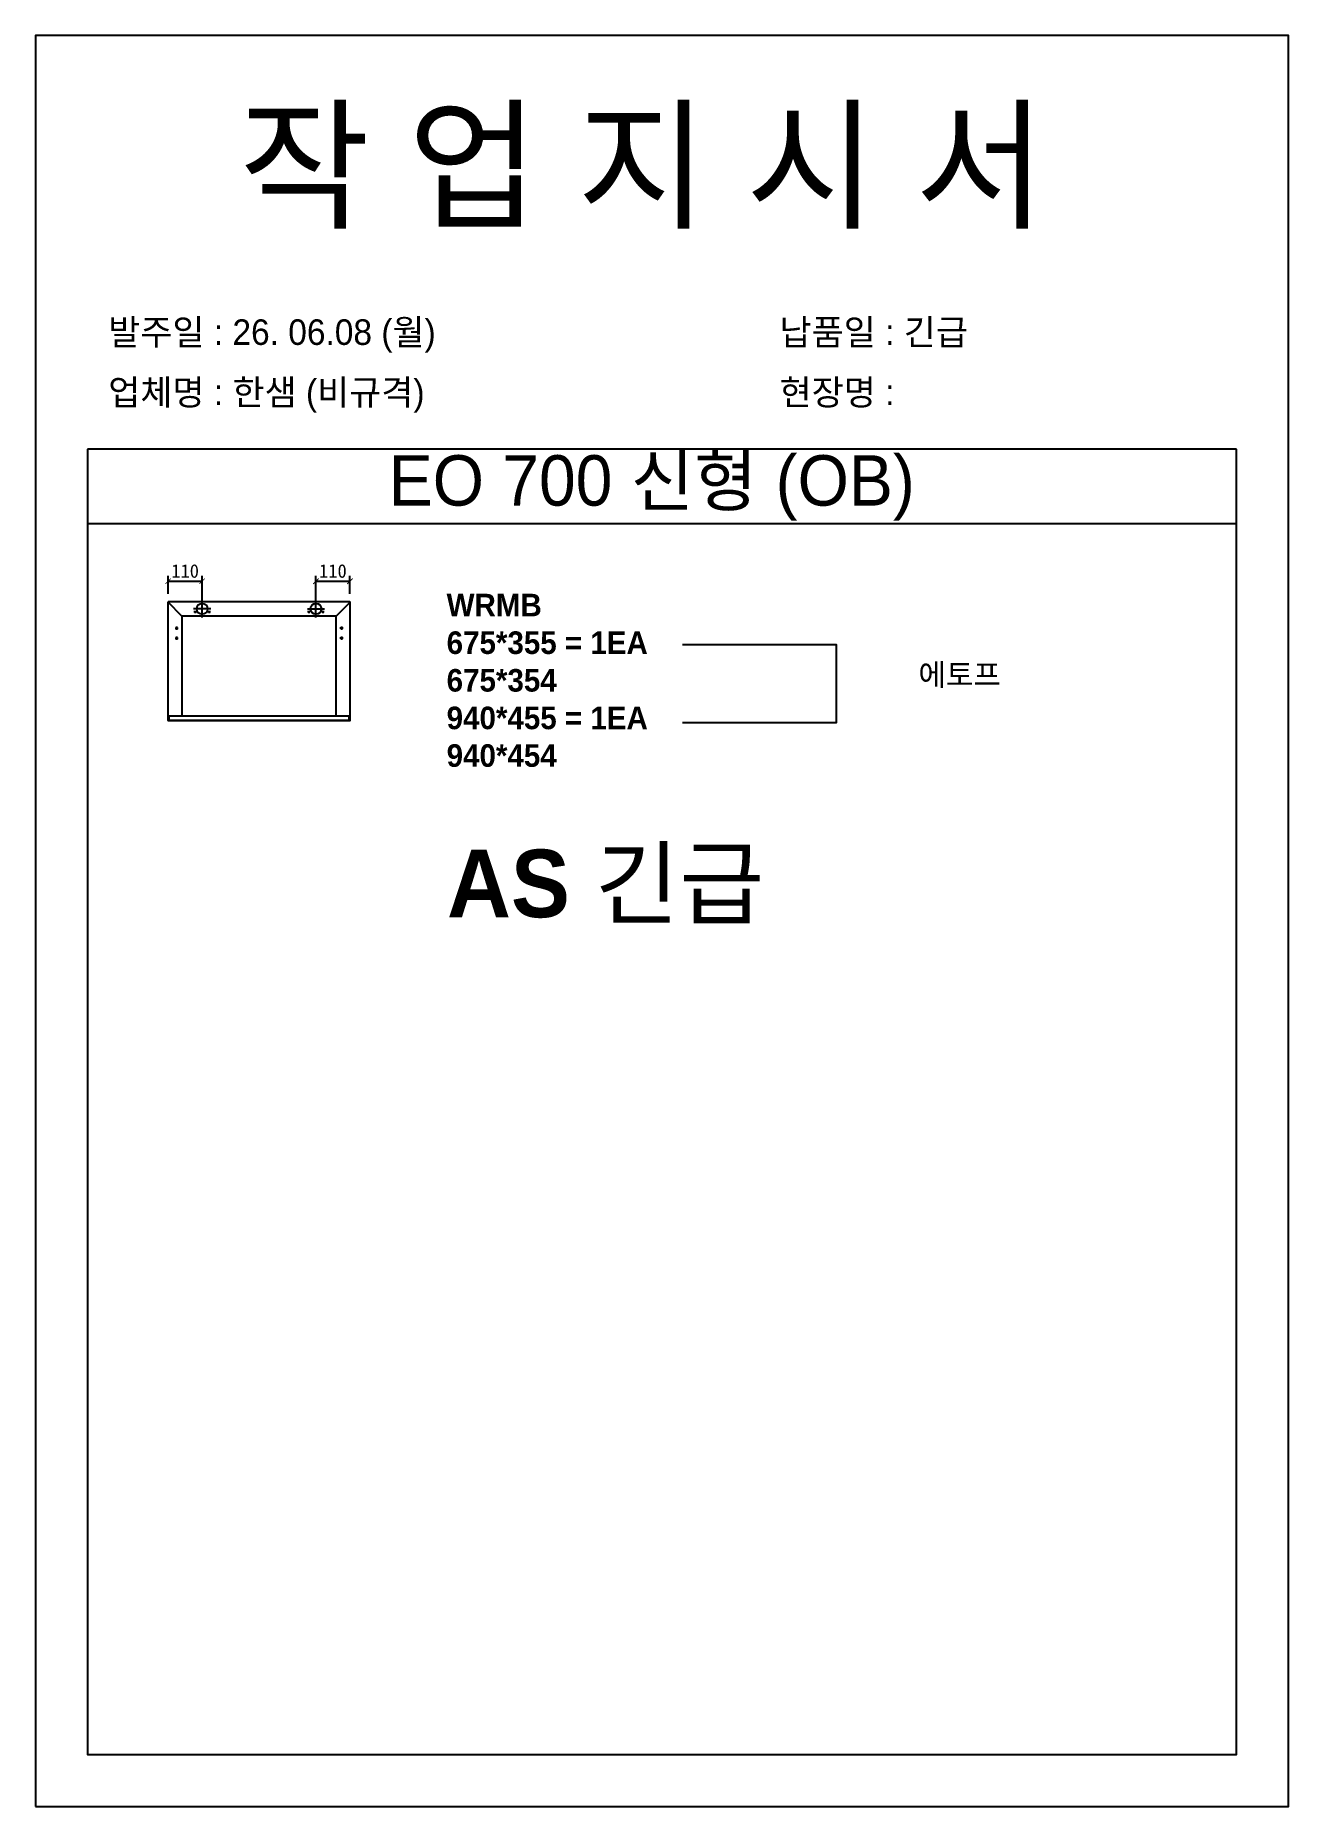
# Model space of a CAD drawing. Header units: millimetres. Extents: x -44117 to 256353, y -2095463 to 65325.
# Drawn here: x 122987 to 125301, y -996233 to -992961 of the extents above; entities that cross this region are included whole.
import ezdxf

# ---------------------------------------------------------------- set-up
doc = ezdxf.new("R2010")
doc.units = ezdxf.units.MM
doc.header["$LTSCALE"] = 10
doc.styles.add('MtX_Gulim', font='')
doc.styles.get('MtX_Gulim').set_extended_font_data('Gulim', bold=True)
doc.dimstyles.new('ISO-25', dxfattribs={"dimtxt": 2.5, "dimasz": 2.5, "dimexe": 1, "dimexo": 1, "dimtad": 1, "dimtxsty": 'Standard', "dimblk": 'ARCHTICK', "dimcen": 2.5, "dimadec": 0, "dimazin": 0, "dimtfac": 1, "dimtmove": 0, "dimatfit": 3, "dimfxl": 0, "dimarcsym": 0})

msp = doc.modelspace()

# ---------------------------------------------------------------- texts
at = {"color": 1, "linetype": 'Continuous', "style": 'MtX_Gulim'}
msp.add_text('AS 긴급', height=124.876231, dxfattribs=at).set_placement((123747.11972, -994589.91402))
at = {"attachment_point": 1}
for s, width, gutter_width, heights, insert, char_height in [('{\\fGulim|b0|i0|c129|p50;작 업 지 시 서}', 4553.9528048, 17.21164, [-214.58863], (123363.00512, -993104.45727), 192.7704086), ('\\pt11;{\\fGulim|b0|i0|c129|p50;발주일 : 26. 06.08 (월)}', 4553.9528048, 17.21164, [47.50981], (123121.75384, -993485.48233), 47.2287501), ('{\\fGulim|b0|i0|c129|p50;납품일 : 긴급}', 4553.9528048, 17.21164, [15.2386], (124360.96186, -993485.48233), 47.2287501), ('{\\fGulim|b0|i0|c129|p50;업체명 : 한샘 (비규격)}', 4553.9528048, 17.21164, [49.72484], (123121.75384, -993596.54036), 47.2287501), ('{\\fGulim|b0|i0|c129|p50;현장명 :  }', 4553.9528048, 17.21164, [52.69999], (124360.96186, -993596.54036), 47.2287501), ('{\\fGulim|b0|i0|c129|p50;EO 700 신형 (OB)}', 2199.0574109, 8.31133, [-117.13327], (123639.48085, -993736.47417), 93.0868662), ('{\\f굴림|b1|i0|c129|p50;WRMB\\P675*355 = 1EA\\P\\C1;675*354\\P\\C256;940*455 = 1EA\\P\\C1;940*454}', 12604.7778903, 162.10861, [-321.18458], (123746.43189, -993992.41375), 41.6850715), ('{\\f굴림|b1|i0|c129|p50;에토프}', 12234.9459212, 157.35224, [-45.01131], (124617.33005, -994121.6158), 40.4620058)]:
    msp.add_mtext_dynamic_manual_height_columns(s, width=width, gutter_width=gutter_width, heights=heights, dxfattribs=dict(at, insert=insert, char_height=char_height))

# ---------------------------------------------------------------- blocks, each defined once
blk = doc.blocks.new('_ArchTick')
at = {"color": 0, "linetype": 'ByBlock', "const_width": 0.15}
blk.add_lwpolyline([(-0.5, -0.5), (0.5, 0.5)], dxfattribs=at)
blk = doc.blocks.new('*D6786')
at = {"color": 0, "lineweight": -2}
for p, q in [((123232.3, -993992.8), (123232.3, -993959.3)), ((123232.3, -993969.3), (123295.1, -993969.3)), ((123295.1, -994005.2), (123295.1, -993959.3))]:
    blk.add_line(p, q, dxfattribs=at)
at = {"layer": 'Defpoints', "color": 0}
for p in [(123295.1, -993969.3), (123232.3, -994007.8), (123295.1, -994020.2)]:
    blk.add_point(p, dxfattribs=at)
at = {"color": 0, "lineweight": -2, "xscale": 10, "yscale": 10, "zscale": 10, "rotation": 180}
blk.add_blockref('_ArchTick', (123232.3, -993969.3), dxfattribs=at)
at = {"color": 0, "lineweight": -2, "xscale": 10, "yscale": 10, "zscale": 10}
blk.add_blockref('_ArchTick', (123295.1, -993969.3), dxfattribs=at)
at = {"color": 0, "insert": (123263.7, -993950.5), "char_height": 25, "attachment_point": 5}
blk.add_mtext('110', dxfattribs=at)
blk = doc.blocks.new('*D6787')
at = {"color": 0, "lineweight": -2}
for p, q in [((123505.1, -994005.2), (123505.1, -993959.3)), ((123505.1, -993969.3), (123567.9, -993969.3)), ((123567.9, -993992.8), (123567.9, -993959.3))]:
    blk.add_line(p, q, dxfattribs=at)
at = {"layer": 'Defpoints', "color": 0}
for p in [(123567.9, -993969.3), (123505.1, -994020.2), (123567.9, -994007.8)]:
    blk.add_point(p, dxfattribs=at)
at = {"color": 0, "lineweight": -2, "xscale": 10, "yscale": 10, "zscale": 10, "rotation": 180}
blk.add_blockref('_ArchTick', (123505.1, -993969.3), dxfattribs=at)
at = {"color": 0, "lineweight": -2, "xscale": 10, "yscale": 10, "zscale": 10}
blk.add_blockref('_ArchTick', (123567.9, -993969.3), dxfattribs=at)
at = {"color": 0, "insert": (123536.5, -993950.5), "char_height": 25, "attachment_point": 5}
blk.add_mtext('110', dxfattribs=at)

# ---------------------------------------------------------------- dimensions: what is measured, and where the dimension line sits
for base, p1, p2, picture, middle in [((123295.1472, -993969.26871), (123232.30448, -994007.82013), (123295.1472, -994020.21571), '*D6786', (123263.72584, -993950.51871)), ((123567.93602, -993969.26871), (123505.09331, -994020.21571), (123567.93602, -994007.82013), '*D6787', (123536.51467, -993950.51871))]:
    dim = msp.add_linear_dim(base=base, p1=p1, p2=p2, text='110', dimstyle='ISO-25', override={"dimscale": 10, "dimasz": 1, "dimexo": 1.5, "dimtxsty": 'Standard'})
    dim.commit()
    dim.dimension.update_dxf_attribs({"geometry": picture, "text_midpoint": middle})

# ---------------------------------------------------------------- linework, layer by layer
for p, q in [((125204.22881, -993725.4633), (123083.75431, -993725.4633)), ((125204.22881, -993863.15645), (123083.75431, -993863.15645)), ((123295.1472, -994035.93944), (123295.1472, -994004.49198)), ((123505.09332, -994035.93944), (123505.09332, -994004.49198)), ((123232.01621, -994007.82013), (123232.01621, -994226.32826)), ((123257.67218, -994033.4761), (123232.10064, -994007.61629)), ((123567.93602, -994007.53186), (123232.30448, -994007.53186)), ((123257.67218, -994033.4761), (123257.67218, -994218.54499)), ((123542.56832, -994033.4761), (123257.67218, -994033.4761)), ((123310.87093, -994020.21571), (123279.42347, -994020.21571)), ((123284.48123, -994025.9811), (123279.86892, -994025.9811)), ((123282.17508, -994023.67494), (123282.17508, -994028.28725)), ((123310.42547, -994025.9811), (123305.81316, -994025.9811)), ((123308.11932, -994023.67494), (123308.11932, -994028.28725)), ((123489.36958, -994020.21571), (123520.81705, -994020.21571)), ((123494.42736, -994025.9811), (123489.81505, -994025.9811)), ((123492.1212, -994023.67494), (123492.1212, -994028.28725)), ((123520.37159, -994025.9811), (123515.75928, -994025.9811)), ((123518.06544, -994023.67494), (123518.06544, -994028.28725)), ((123542.56832, -994033.4761), (123568.13986, -994007.61629)), ((123542.56832, -994217.96845), (123542.56832, -994033.4761)), ((123568.22429, -994226.32826), (123568.22429, -994007.82013)), ((123244.98834, -994055.9611), (123250.75372, -994055.9611)), ((123247.87103, -994053.07841), (123247.87103, -994058.8438)), ((123247.87103, -994071.52765), (123247.87103, -994077.29303)), ((123555.25218, -994055.9611), (123549.48679, -994055.9611)), ((123552.36948, -994053.07841), (123552.36948, -994058.8438)), ((123552.36948, -994071.52765), (123552.36948, -994077.29303)), ((123244.98834, -994074.41034), (123250.75372, -994074.41034)), ((123555.25218, -994074.41034), (123549.48679, -994074.41034)), ((123232.01621, -994217.96845), (123568.22429, -994217.96845)), ((123232.01621, -994225.80938), (123567.93602, -994225.80938)), ((123232.30448, -994226.61653), (123567.93602, -994226.61653)), ((123233.45756, -994217.96845), (123233.45756, -994226.61653)), ((123566.78294, -994226.61653), (123566.78294, -994217.96845))]:
    msp.add_line(p, q)
msp.add_lwpolyline([(122987.36911, -996232.62185), (125300.61401, -996232.62185), (125300.61401, -992961.03263), (122987.36911, -992961.03263)], close=True)
for points in [[(123083.75431, -993725.4633), (123083.75431, -996136.23664), (125204.22881, -996136.23664), (125204.22881, -993725.4633)], [(124181.80247, -994086.22223), (124465.41139, -994086.22223), (124465.41139, -994230.55891), (124181.80247, -994230.55891)]]:
    msp.add_lwpolyline(points)
for centre, radius in [((123282.17508, -994025.9811), 0.92246), ((123295.1472, -994020.21571), 10.08943), ((123308.11932, -994025.9811), 0.92246), ((123492.1212, -994025.9811), 0.92246), ((123505.09332, -994020.21571), 10.08943), ((123518.06544, -994025.9811), 0.92246), ((123247.87103, -994055.9611), 0.86481), ((123552.36948, -994055.9611), 0.86481), ((123247.87103, -994074.41034), 0.86481), ((123552.36948, -994074.41034), 0.86481)]:
    msp.add_circle(centre, radius)
for centre, start, end in [((123232.30448, -994007.82013), 90, 180), ((123567.93602, -994007.82013), 0, 90), ((123232.30448, -994226.32826), 180, 270), ((123567.93602, -994226.32826), 270, 0)]:
    msp.add_arc(centre, 0.28827, start, end)

msp.set_redraw_order([(e.dxf.handle, doc.entitydb.next_handle()) for e in msp.query("TEXT MTEXT ATTDEF DIMENSION ARC_DIMENSION")])  # texts and dimensions are drawn at this point

doc.saveas('drawing.dxf')
